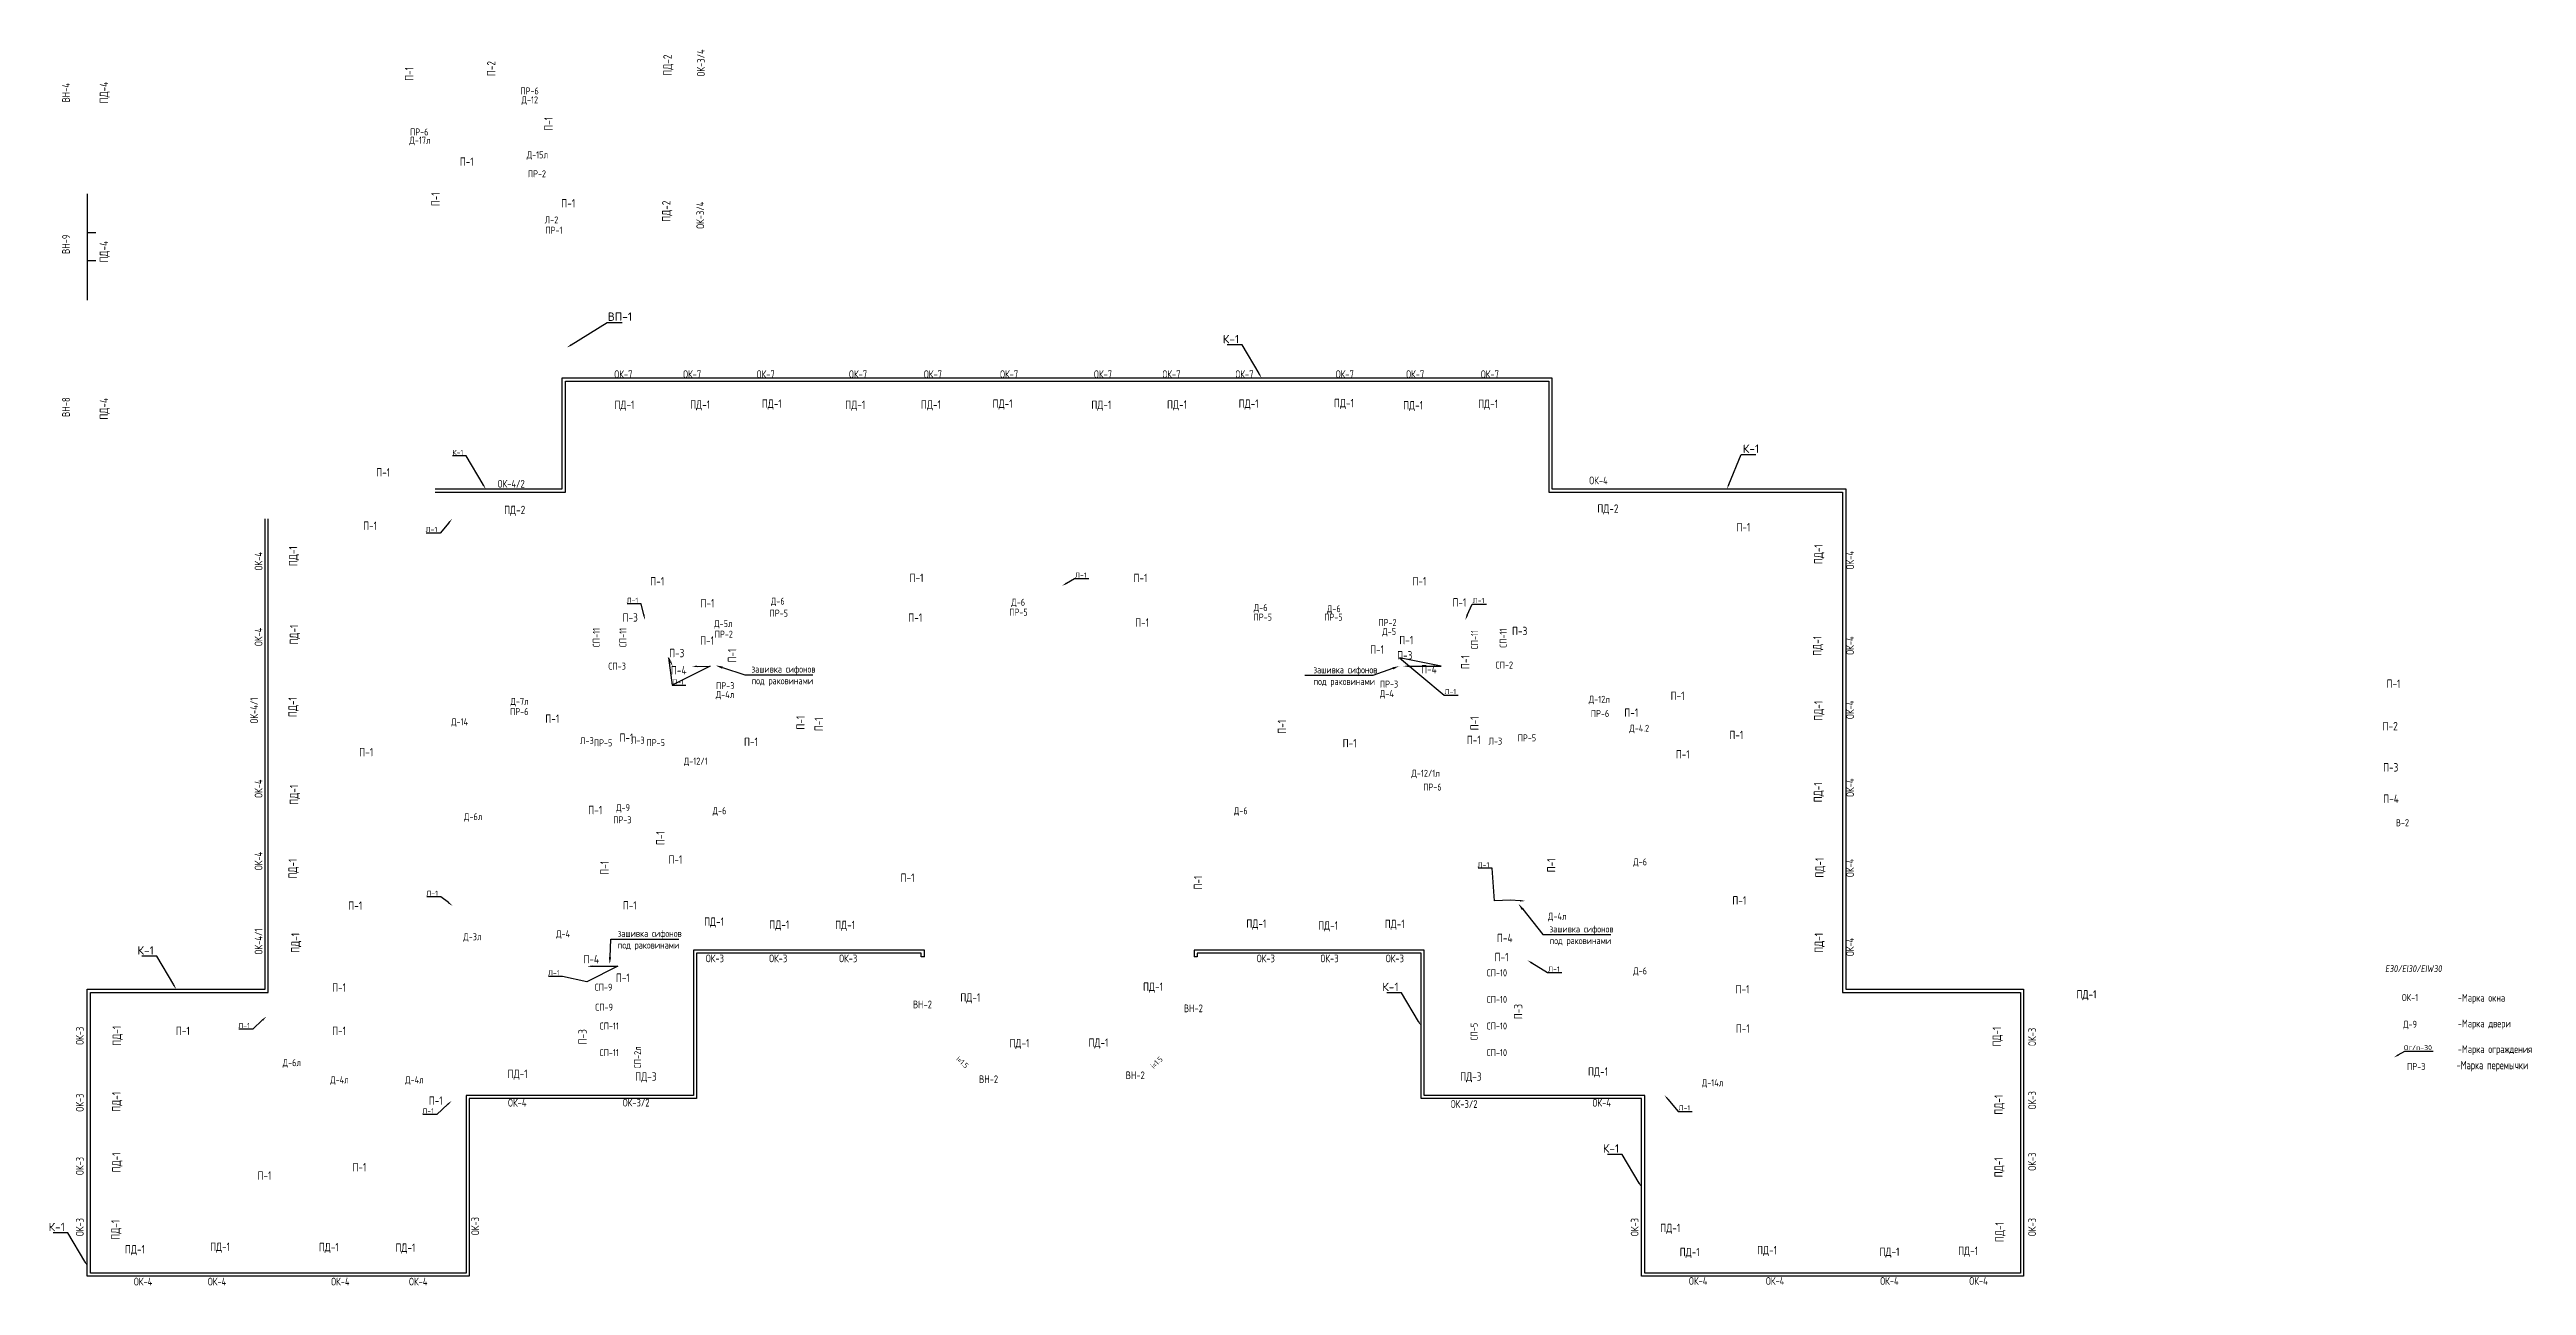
# Model space of a CAD drawing. Header units: millimetres. Extents: x -715022 to 546831, y -666141 to 947387.
# Drawn here: x -78585 to 9883, y 54507 to 98653 of the extents above; entities that cross this region are included whole.
import ezdxf
from ezdxf import colors
from ezdxf.entities.mleader import LeaderData, LeaderLine
from ezdxf.enums import TextEntityAlignment as Align
from ezdxf.math import Vec2, Vec3

# ---------------------------------------------------------------- set-up
doc = ezdxf.new("R2010")
doc.units = ezdxf.units.MM
doc.layers.add('PDF _0', color=7, linetype='Continuous')
doc.layers.add('АР_Таблицы', color=250, linetype='Continuous')
for name, color, linetype, lineweight in [('АР-Выноски', 5, 'Continuous', 5), ('АР.РД_маркер перемычки', 1, 'Continuous', 15), ('АР.РД_Маркер_Двери', 76, 'Continuous', 15), ('АР_Выноски АПР', 5, 'Continuous', 5), ('АР_межэтажный карниз', 121, 'Continuous', 30), ('АР_Подоконники', 163, 'Continuous', 9), ('Маркировка ОКОН на маркир. плане', 7, 'Continuous', 18)]:
    doc.layers.add(name, color=color, linetype=linetype, lineweight=lineweight)
doc.layers.add('АР_ПБ_Двери', color=7, linetype='Continuous', lineweight=15, true_color=0xdb0000)
doc.styles.add('ICOCPEUR', font='isocpeur.ttf')
doc.styles.add('ISOCPEUR', font='isocpeur.ttf', dxfattribs={"width": 0.7})
doc.styles.add('PDF ISOCPEUR', font='isocpeur.ttf')
doc.styles.add('Архитект', font='isocpeur.ttf', dxfattribs={"width": 0.8, "oblique": 8})

msp = doc.modelspace()

# ---------------------------------------------------------------- texts
at = {"insert": (7432.531, 65379.396), "char_height": 275, "width": 10706.56824, "attachment_point": 1, "style": 'ISOCPEUR'}
msp.add_mtext('{\\C256;\\c0;\\P\\pxql;-Марка окна\\P\\P-Марка двери\\P\\P\\pq*;-Марка ограждения}', dxfattribs=at)
at = {"layer": 'АР.РД_маркер перемычки', "color": 190, "char_height": 250, "width": 547.84545, "attachment_point": 5, "style": 'Архитект'}
for insert in [(-61440.741, 97172.33), (-65379.841, 95707.706), (-61807.183, 75005.414), (-23206.939, 74937.389), (-29194.21, 72308.188)]:
    msp.add_mtext('\\A1;{\\Q0;\\W0.7;ПР-6}', dxfattribs=dict(at, insert=insert))
at = {"layer": 'АР.РД_маркер перемычки', "color": 5, "char_height": 250, "width": 547.84545, "attachment_point": 5, "style": 'Архитект'}
for insert in [(-61177.036, 94214.176), (-54503.244, 77769.603), (-30797.776, 78186.001)]:
    msp.add_mtext('\\A1;{\\Q0;\\W0.7;ПР-2}', dxfattribs=dict(at, insert=insert))
at = {"layer": 'АР.РД_маркер перемычки', "char_height": 250, "width": 547.84545, "attachment_point": 5, "style": 'Архитект'}
for s, insert in [('\\A1;{\\Q0;\\W0.7;ПР-1}', (-60567.803, 92197.655)), ('\\A1;{\\Q0;\\W0.7;ПР-3}', (-54453.779, 75930.536)), ('\\A1;{\\Q0;\\W0.7;ПР-3}', (-58125.832, 71138.5))]:
    msp.add_mtext(s, dxfattribs=dict(at, insert=insert))
at = {"layer": 'АР.РД_маркер перемычки', "color": 7, "char_height": 250, "width": 547.84545, "attachment_point": 5, "style": 'Архитект'}
for insert in [(-52538.796, 78520.548), (-43977.825, 78556.335), (-35253.665, 78379.179), (-32729.965, 78379.179), (-58814.642, 73888.066), (-56934.342, 73896.101), (-25818.322, 74064.835)]:
    msp.add_mtext('\\A1;{\\Q0;\\W0.7;ПР-5}', dxfattribs=dict(at, insert=insert))
at = {"layer": 'АР.РД_маркер перемычки', "color": 1, "insert": (-30743.719, 75988.177), "char_height": 250, "width": 547.84545, "attachment_point": 5, "style": 'Архитект'}
msp.add_mtext('\\A1;{\\Q0;\\W0.7;ПР-3}', dxfattribs=at)
at = {"layer": 'АР.РД_Маркер_Двери', "color": 5, "style": 'Архитект', "width": 0.8}
for s, p in [('Д-12', (-61431.133, 96853.344)), ('Д-17л', (-65353.55, 95411.859)), ('Д-15л', (-61159.884, 94892.341)), ('Л-2', (-60657.497, 92564.995)), ('Д-6', (-52573.56, 78950.188)), ('Д-6', (-43987.079, 78910.989)), ('Д-6', (-35326.711, 78719.915)), ('Д-6', (-32715.135, 78679.89)), ('Д-5л', (-54519.298, 78148.726)), ('Д-5', (-30737.85, 77866.465)), ('СП-3', (-58312.33, 76629.329)), ('СП-2', (-26624.308, 76667.09)), ('Д-7л', (-61796.392, 75371.244)), ('Д-4л', (-54457.854, 75613.271)), ('Д-4', (-30820.769, 75646.651)), ('Д-12л', (-23232.083, 75444.288)), ('Д-14', (-63938.199, 74638.388)), ('Д-4.2', (-21805.159, 74408.642)), ('Л-3', (-59392.558, 73966.701, -3.924)), ('Л-3', (-57576.545, 73982.464, -3.924)), ('Л-3', (-26946.08, 73949.628, -3.924)), ('Д-12/1', (-55504.613, 73234.131)), ('Д-12/1л', (-29436.244, 72801.777)), ('Д-9', (-58099.973, 71575.92)), ('Д-6л', (-63454.857, 71253.404)), ('Д-6', (-54656.043, 71463.725)), ('Д-6', (-36037.647, 71463.725)), ('В-2', (5453.898, 71036.091)), ('Д-6', (-21773.85, 69635.813)), ('Д-4л', (-24735.2, 67692.5)), ('Д-3л', (-63480.697, 66962.714)), ('Д-4', (-60242.312, 67066.369)), ('СП-10', (-26891.647, 65674.249)), ('Д-6', (-21773.85, 65742.155)), ('СП-9', (-58798.952, 65160.368)), ('СП-10', (-26891.647, 64724.249)), ('ОК-1', (5726.295, 64791.176)), ('СП-9', (-58777.418, 64445.73)), ('СП-11', (-58593.414, 63774.223)), ('СП-10', (-26891.647, 63774.249)), ('Д-9', (5726.295, 63836.34)), ('СП-11', (-58593.414, 62824.223)), ('СП-10', (-26891.647, 62824.249)), ('Д-6л', (-69931.713, 62464.2)), ('Д-4л', (-68228.537, 61853.103)), ('Д-4л', (-65553.848, 61853.103)), ('ПР-3 ', (6013.026, 62329.829)), ('Д-14л', (-19187.274, 61746.861))]:
    msp.add_text(s, height=250, dxfattribs=at).set_placement(p, align=Align.MIDDLE_CENTER)
for s, p in [('СП-11', (-59055.182, 77648.968)), ('СП-11', (-58104.432, 77648.968)), ('СП-11', (-27690.192, 77573.748)), ('СП-11', (-26666.51, 77628.453)), ('СП-5', (-27704.885, 63574.173, 3.924)), ('СП-2л', (-57583.355, 62658.033))]:
    msp.add_text(s, height=250, rotation=90, dxfattribs=at).set_placement(p, align=Align.MIDDLE_CENTER)
at = {"layer": 'АР_ПБ_Двери', "linetype": 'Continuous', "insert": (5846.802, 65822.895, 0), "char_height": 250, "width": 1520.10943, "attachment_point": 5, "style": 'Архитект'}
msp.add_mtext('E30/EI30/EIW30', dxfattribs=at)
at = {"layer": 'АР_Подоконники', "color": 3, "style": 'Архитект', "width": 0.8}
for s, p in [('П-2', (-62808.812, 97971.116)), ('ПД-2', (-56513.027, 98094.704)), ('П-1', (-65739.478, 97781.157)), ('П-1', (-60766.075, 95999.404)), ('П-1', (-64797.514, 93304.813)), ('ПД-2', (-56556.636, 92879.029)), ('П-1', (-54207.539, 77004.551)), ('П-1', (-28018.07, 76773.564)), ('П-1', (-51765.324, 74608.68)), ('П-1', (-51111.541, 74550.921)), ('П-1', (-34567.836, 74464.266)), ('П-1', (-27690.035, 74584.375)), ('П-1', (-56767.577, 70486.68)), ('П-1', (-58763.636, 69423.159)), ('П-1', (-37565.786, 68896.882)), ('П-1', (-24947.199, 69512.176)), ('П-3', (-26130.127, 64287.408)), ('П-3', (-59550.016, 63389.677))]:
    msp.add_text(s, height=300, rotation=90, dxfattribs=at).set_placement(p, align=Align.MIDDLE_CENTER)
at = {"layer": 'АР_Подоконники', "color": 4, "style": 'Архитект', "width": 0.8}
for s, p in [('ПД-4', (-76643.379, 97114.611)), ('ПД-4', (-76643.379, 91429.611)), ('ПД-4', (-76643.379, 85819.611)), ('ПД-1', (-69885.665, 80556.205)), ('ПД-1', (-15408.597, 80627.483)), ('ПД-1', (-69853.453, 77755.898)), ('ПД-1', (-15447.756, 77352.623)), ('ПД-1', (-69901.769, 75165.682)), ('ПД-1', (-15408.382, 75034.428)), ('ПД-1', (-69852.805, 72035.439)), ('ПД-1', (-15421.44, 72121.143)), ('ПД-1', (-69901.121, 69396.071)), ('ПД-1', (-15364.772, 69430.625)), ('ПД-1', (-69804.488, 66745.682)), ('ПД-1', (-15393.477, 66745.682)), ('ПД-1', (-76182.62, 63425.532)), ('ПД-1', (-9035.995, 63395.159)), ('ПД-1', (-76198.782, 61067.418)), ('ПД-1', (-8969.942, 60963.817)), ('ПД-1', (-76198.782, 58903.124)), ('ПД-1', (-8970.344, 58726.968)), ('ПД-1', (-76231.11, 56496.556)), ('ПД-1', (-8937.703, 56414.367))]:
    msp.add_text(s, height=300, rotation=90, dxfattribs=at).set_placement(p, align=Align.MIDDLE_CENTER)
at = {"layer": 'АР_Подоконники', "color": 3, "style": 'Архитект', "width": 0.8}
for s, p in [('П-1', (-63684.202, 94647.775)), ('П-1', (-60058.363, 93160.96)), ('П-1', (-66668.897, 83550.745)), ('ПД-2', (-61972.424, 82206.966)), ('ПД-2', (-22923.759, 82256.443)), ('П-1', (-67137.08, 81643.134)), ('П-1', (-18086.828, 81593.141)), ('П-1', (-56880.476, 79658.832)), ('П-1', (-47619.358, 79782.726)), ('П-1', (-39620.66, 79778.832)), ('П-1', (-29656.875, 79664.246)), ('П-1', (-55087.169, 78877.791)), ('П-1', (-28228.534, 78905.966)), ('П-3', (-57845.841, 78367.815)), ('П-1', (-47665.395, 78361.612)), ('П-1', (-39562.508, 78187.576)), ('П-3', (-26076.84, 77885.059)), ('П-3', (-56185.419, 77094.711)), ('П-1', (-55099.416, 77544.516)), ('П-1', (-31170.973, 77223.691)), ('П-3', (-30182.327, 77014.428)), ('П-1', (-30126.911, 77558.594)), ('П-4', (-56113.572, 76479.443)), ('П-4', (-29317.68, 76521.735)), ('П-1', (5132.923, 76000.855)), ('П-1', (-20435.773, 75569.406)), ('П-1', (-60629.27, 74751.409)), ('П-1', (-22090.536, 74966.75)), ('П-1', (-18338.238, 74169.304)), ('П-2', (5015.274, 74484.419)), ('П-1', (-67273.936, 73555.222)), ('П-1', (-57982.621, 74073.718)), ('П-1', (-53532.461, 73924.841)), ('П-1', (-32150.208, 73875.005)), ('П-1', (-27718.545, 73992.193)), ('П-1', (-20252.179, 73478.868)), ('П-3', (5033.396, 73013.42)), ('П-4', (5045.396, 71892.444)), ('П-1', (-59094.577, 71488.236)), ('П-1', (-56232.809, 69723.872)), ('П-1', (-47938.969, 69070.574)), ('П-1', (-67666.131, 68072.585)), ('П-1', (-57861.516, 68083.63)), ('П-1', (-18232.668, 68260.805)), ('П-1', (-26722.178, 66236.973)), ('П-4', (-26608.993, 66917.583)), ('П-4', (-59239.475, 66164.468)), ('П-1', (-58109.434, 65498.184)), ('П-1', (-68245.655, 65151.143)), ('П-1', (-18118.26, 65089.175)), ('П-1', (-73823.067, 63600.99)), ('П-1', (-68245.655, 63600.99)), ('П-1', (-18110.189, 63685.507)), ('П-1', (-64793.383, 61108.038)), ('П-1', (-70909.53, 58433.334)), ('П-1', (-67517.852, 58733.118))]:
    msp.add_text(s, height=300, dxfattribs=at).set_placement(p, align=Align.MIDDLE_CENTER)
at = {"layer": 'АР_Подоконники', "color": 4, "style": 'Архитект', "width": 0.8}
for s, p in [('ПД-1', (-58050.751, 85959.834)), ('ПД-1', (-55347.967, 85971.526)), ('ПД-1', (-52788.781, 86004.15)), ('ПД-1', (-49807.641, 85959.834)), ('ПД-1', (-47104.857, 85971.526)), ('ПД-1', (-44545.671, 86004.15)), ('ПД-1', (-41019.186, 85959.834)), ('ПД-1', (-38316.402, 85971.526)), ('ПД-1', (-35757.216, 86004.15)), ('ПД-1', (-32353.774, 86025.585)), ('ПД-1', (-29885.033, 85945.768)), ('ПД-1', (-27205.721, 85996.56)), ('ПД-1', (-54851.202, 67502.438)), ('ПД-1', (-52521.367, 67395.145)), ('ПД-1', (-50170.055, 67384.416)), ('ПД-1', (-35482.219, 67430.192)), ('ПД-1', (-32919.36, 67365.354)), ('ПД-1', (-30540.332, 67419.386)), ('ПД-1', (-45697.398, 64795.104)), ('ПД-1', (-39172.481, 65178.314)), ('ПД-1', (-5831.279, 64906.343)), ('ПД-1', (-43942.381, 63162.742)), ('ПД-1', (-41120.253, 63180.954)), ('ПД-1', (-61867.267, 62064.956)), ('ПД-3', (-57284.765, 61970.321)), ('ПД-3', (-27819.765, 61970.321)), ('ПД-1', (-23278.902, 62146.92)), ('ПД-1', (-20698.61, 56559.502)), ('ПД-1', (-75536.675, 55798.109)), ('ПД-1', (-72494.362, 55889.619)), ('ПД-1', (-68611.668, 55877.962)), ('ПД-1', (-65875.424, 55857.48)), ('ПД-1', (-20005.033, 55701.383)), ('ПД-1', (-17241.73, 55767.391)), ('ПД-1', (-12867.979, 55710.267)), ('ПД-1', (-10060.636, 55743.272))]:
    msp.add_text(s, height=300, dxfattribs=at).set_placement(p, align=Align.MIDDLE_CENTER)
at = {"layer": 'АР_Таблицы', "ltscale": 100, "insert": (7386.023, 62337.597), "char_height": 300, "width": 7500, "attachment_point": 4, "style": 'ISOCPEUR'}
msp.add_mtext('-Марка перемычки', dxfattribs=at)
at = {"layer": 'Маркировка ОКОН на маркир. плане', "lineweight": 0, "char_height": 275.42308, "style": 'PDF ISOCPEUR'}
for s, insert, width, attachment_point, rotation in [('{\\W0.8;ОК-3/4}', (-55183.142, 98660.5), 961.60027, 9, 89.99778736), ('{\\W0.8;ОК-3/4}', (-55205.134, 93220.5), 953.0078, 9, 89.99778736), ('{\\W0.8;ОК-4/1}', (-71141.854, 74579.19), 798.72692, 7, 90), ('{\\W0.8;ОК-3/2}', (-58111.5, 60898.523), 771.18462, 7, 0.00221264), ('{\\W0.8;ОК-3/2}', (-28538, 60849.508), 771.18462, 7, 0.00221264)]:
    msp.add_mtext(s, dxfattribs=dict(at, insert=insert, width=width, attachment_point=attachment_point, rotation=rotation))
at = {"layer": 'Маркировка ОКОН на маркир. плане', "lineweight": 0, "style": 'PDF ISOCPEUR'}
for s, insert, char_height, attachment_point, rotation in [('{\\W0.8;ВН-4}', (-77860.51, 96761.335), 275.42308, 7, 90), ('{\\W0.8;ВН-9}', (-77860.51, 91351.292), 275.42308, 7, 90), ('{\\W0.8;ОК-7}', (-57766.344, 86917.487), 275.42308, 9, 359.99778736), ('{\\W0.8;ОК-7}', (-55310.55, 86917.487), 275.42308, 9, 359.99778736), ('{\\W0.8;ОК-7}', (-52683.211, 86917.487), 275.42308, 9, 359.99778736), ('{\\W0.8;ОК-7}', (-49383.698, 86917.487), 275.42308, 9, 359.99778736), ('{\\W0.8;ОК-7}', (-46709.611, 86917.487), 275.42308, 9, 359.99778736), ('{\\W0.8;ОК-7}', (-43988.972, 86917.487), 275.42308, 9, 359.99778736), ('{\\W0.8;ОК-7}', (-40635.359, 86917.487), 275.42308, 9, 359.99778736), ('{\\W0.8;ОК-7}', (-38191.267, 86917.487), 275.42308, 9, 359.99778736), ('{\\W0.8;ОК-7}', (-35584.151, 86917.487), 275.42308, 9, 359.99778736), ('{\\W0.8;ОК-7}', (-31999.333, 86917.487), 275.42308, 9, 359.99778736), ('{\\W0.8;ОК-7}', (-29484.386, 86917.487), 275.42308, 9, 359.99778736), ('{\\W0.8;ОК-7}', (-26816.396, 86917.487), 275.42308, 9, 359.99778736), ('{\\W0.8;ВН-8}', (-77860.51, 85532.206), 275.42308, 7, 90), ('{\\W0.8;ОК-4/2}', (-61612.805, 83004.22), 275.42308, 9, 359.99778736), ('{\\W0.8;ОК-4}', (-22932.996, 83122.347), 275.42308, 9, 359.99778736), ('{\\W0.8;ОК-4}', (-70981.095, 80048.334), 275.42308, 7, 90), ('{\\W0.8;ОК-4}', (-14411.556, 80084.979), 275.42308, 1, 90), ('{\\W0.8;ОК-4}', (-70981.095, 77347.031), 275.42308, 7, 90), ('{\\W0.8;ОК-4}', (-14411.556, 77035.546), 275.42308, 1, 90), ('{\\W0.8;ОК-4}', (-14411.556, 74741.456), 275.42308, 1, 90), ('{\\W0.8;ОК-4}', (-70981.095, 71923.486), 275.42308, 7, 90), ('{\\W0.8;ОК-4}', (-14411.556, 71958.47), 275.42308, 1, 90), ('{\\W0.8;ОК-4}', (-70981.095, 69340.972), 275.42308, 7, 90), ('{\\W0.8;ОК-4}', (-14411.556, 69096.489), 275.42308, 1, 90), ('{\\W0.8;ОК-4/1}', (-70981.095, 66331.393), 275.42308, 7, 90), ('{\\W0.8;ОК-4}', (-14411.556, 66272.798), 275.42308, 1, 90), ('{\\W0.8;ОК-3}', (-54498.05, 66050.986, -0.16), 275.42308, 9, 359.99778736), ('{\\W0.8;ОК-3}', (-52236.641, 66050.986, -0.16), 275.42308, 9, 359.99778736), ('{\\W0.8;ОК-3}', (-49735.966, 66050.986, -0.16), 275.42308, 9, 359.99778736), ('{\\W0.8;ОК-3}', (-34819.971, 66050.986, -0.16), 275.42308, 9, 359.99778736), ('{\\W0.8;ОК-3}', (-32545.205, 66050.986, -0.16), 275.42308, 9, 359.99778736), ('{\\W0.8;ОК-3}', (-30211.812, 66050.986, -0.16), 275.42308, 9, 359.99778736), ('{\\W0.8;ВН-2}', (-47748.58, 64405.267), 275.42308, 7, 0.00221264), ('{\\W0.8;ОК-3}', (-77641.902, 63103.574), 275.42308, 1, 90), ('{\\W0.8;ВН-2}', (-38071.158, 64268.117), 275.42308, 7, 0.00221264), ('{\\W0.8;ОК-3}', (-7912.073, 63063.508), 275.42308, 1, 90), ('{\\W0.8;i=1.5}', (-46222.154, 62572.548), 196.33988, 7, 316.73069513), ('{\\W0.8;ВН-2}', (-45385.697, 61735.411), 275.42308, 7, 0.00221264), ('{\\W0.8;ВН-2}', (-40146.865, 61877.513), 275.42308, 7, 0.00221264), ('{\\W0.8;i=1.5}', (-38804.57, 62562.515), 196.33988, 9, 43.26930487), ('{\\W0.8;ОК-3}', (-77641.902, 60716.284), 275.42308, 1, 90), ('{\\W0.8;ОК-4}', (-61551.11, 60894.023, -0.16), 275.42308, 9, 359.99778736), ('{\\W0.8;ОК-4}', (-22816.344, 60894.023, -0.16), 275.42308, 9, 359.99778736), ('{\\W0.8;ОК-3}', (-7912.073, 60801.004), 275.42308, 1, 90), ('{\\W0.8;ОК-3}', (-77641.902, 58452.474), 275.42308, 1, 90), ('{\\W0.8;ОК-3}', (-7912.073, 58608.463), 275.42308, 1, 90), ('{\\W0.8;ОК-3}', (-77641.902, 56270.984), 275.42308, 1, 90), ('{\\W0.8;ОК-3}', (-63519.819, 56305.976), 275.42308, 1, 90), ('{\\W0.8;ОК-3}', (-22107.504, 56270.984), 275.42308, 1, 90), ('{\\W0.8;ОК-3}', (-7912.073, 56270.984), 275.42308, 1, 90), ('{\\W0.8;ОК-4}', (-74914.536, 54507.21), 275.42308, 9, 359.99778736), ('{\\W0.8;ОК-4}', (-72272.774, 54507.21), 275.42308, 9, 359.99778736), ('{\\W0.8;ОК-4}', (-67868.679, 54507.21), 275.42308, 9, 359.99778736), ('{\\W0.8;ОК-4}', (-65087.145, 54507.21), 275.42308, 9, 359.99778736), ('{\\W0.8;ОК-4}', (-19371.344, 54528.752), 275.42308, 9, 359.99778736), ('{\\W0.8;ОК-4}', (-16622.853, 54528.752), 275.42308, 9, 359.99778736), ('{\\W0.8;ОК-4}', (-12540.035, 54528.752), 275.42308, 9, 359.99778736), ('{\\W0.8;ОК-4}', (-9358.173, 54528.752), 275.42308, 9, 359.99778736)]:
    msp.add_mtext(s, dxfattribs=dict(at, insert=insert, char_height=char_height, attachment_point=attachment_point, rotation=rotation))

# ---------------------------------------------------------------- linework, layer by layer
at = {"layer": 'PDF _0', "color": 6}
for p, q in [((-77226.759, 89700.682), (-77226.759, 93500.682)), ((-76928.399, 92100.682), (-77226.759, 92100.682)), ((-76928.399, 91100.682), (-77226.759, 91100.682))]:
    msp.add_line(p, q, dxfattribs=at)
at = {"layer": 'АР_межэтажный карниз'}
for points in [[(-64815.88, 82955.682), (-60270.697, 82955.682), (-60270.697, 86920.682), (-24930.697, 86920.682), (-24930.697, 82955.682), (-14430.697, 82955.682), (-14430.697, 65085.682), (-8080.323, 65085.682), (-8080.719, 54835.682), (-21720.697, 54835.682), (-21720.697, 61185.682), (-29600.697, 61185.682), (-29600.697, 66375.682), (-37595.981, 66375.682), (-37595.981, 66245.682), (-37706, 66245.682)], [(-64815.875, 82845.686), (-60160.697, 82845.682), (-60160.697, 86810.682), (-25040.697, 86810.682), (-25040.697, 82845.682), (-14540.697, 82845.682), (-14540.697, 64975.682), (-8190.327, 64975.682), (-8190.715, 54945.682), (-21610.697, 54945.682), (-21610.697, 61295.682), (-29490.697, 61295.682), (-29490.697, 66485.682), (-37705.981, 66485.682), (-37705.981, 66245.682)], [(-47338.291, 66245.682), (-47448.3, 66245.682), (-47448.3, 66375.682), (-55475.697, 66375.682), (-55475.697, 61185.682), (-63595.697, 61185.682), (-63595.697, 54835.682), (-77235.691, 54835.682), (-77235.691, 65085.682), (-70885.697, 65085.682), (-70885.697, 81885.682)], [(-47338.31, 66245.682), (-47338.291, 66485.682), (-55585.697, 66485.682), (-55585.697, 61295.682), (-63705.697, 61295.682), (-63705.697, 54945.682), (-77125.691, 54945.682), (-77125.691, 64975.682), (-70775.697, 64975.682), (-70775.697, 81885.682)]]:
    msp.add_lwpolyline(points, dxfattribs=at)

msp.set_redraw_order([(e.dxf.handle, doc.entitydb.next_handle()) for e in msp.query("TEXT MTEXT ATTDEF DIMENSION ARC_DIMENSION")])  # texts and dimensions are drawn at this point

# ---------------------------------------------------------------- leaders
at = {"layer": 'АР-Выноски'}
ml = msp.add_multileader_mtext('Standard', dxfattribs=at)
ml.set_content('ВП-1', color=256, style='ICOCPEUR')
ml.set_leader_properties()
ml.build(insert=Vec2(0, 0))
ml.multileader.update_dxf_attribs({"text_left_attachment_type": 6, "text_right_attachment_type": 6, "dogleg_length": 72, "arrow_head_size": 180})
ctx = ml.context
ctx.base_point, ctx.char_height, ctx.arrow_head_size, ctx.landing_gap_size, ctx.plane_origin = Vec3(-58576.124, 88901.498), 300, 180, 18, Vec3(-70891.519, 90416.741)
ctx.left_attachment, ctx.right_attachment, ctx.text_align_type = 6, 6, 2
notes = []
notes.append((ctx, [(1, (1, 1, 0), (-58665.762, 88901.498), (1, 0), 89.638, [(0, [(-60105.88, 88008.904)], 0, [])])]))
ctx.mtext.insert, ctx.mtext.width, ctx.mtext.defined_height, ctx.mtext.alignment, ctx.mtext.flow_direction = Vec3(-57778.124, 89261.498), 419.73817, 189.316, 3, 5
ml = msp.add_multileader_mtext('Standard', dxfattribs=at)
ml.set_content('К-1', color=256, style='ICOCPEUR')
ml.set_leader_properties()
ml.build(insert=Vec2(0, 0))
ml.multileader.update_dxf_attribs({"text_left_attachment_type": 6, "text_right_attachment_type": 6, "dogleg_length": 72, "arrow_head_size": 180})
ctx = ml.context
ctx.base_point, ctx.char_height, ctx.arrow_head_size, ctx.landing_gap_size, ctx.plane_origin = Vec3(-36654.163, 88100.385), 300, 180, 18, Vec3(-46481.398, 89328.519)
ctx.left_attachment, ctx.right_attachment, ctx.text_align_type = 6, 6, 2
notes.append((ctx, [(0, (1, 1, 0), (-35988.525, 88100.385), (-1, 0), 89.638, [(0, [(-35295.759, 86920.682)], 0, [])])]))
ctx.mtext.insert, ctx.mtext.width, ctx.mtext.defined_height, ctx.mtext.alignment, ctx.mtext.flow_direction = Vec3(-36096.163, 88460.385), 419.73817, 189.316, 3, 5
ml = msp.add_multileader_mtext('Standard', dxfattribs=at)
ml.set_content('К-1', color=256, style='ICOCPEUR')
ml.set_leader_properties()
ml.build(insert=Vec2(0, 0))
ml.multileader.update_dxf_attribs({"text_left_attachment_type": 6, "text_right_attachment_type": 6, "dogleg_length": 72, "arrow_head_size": 180})
ctx = ml.context
ctx.base_point, ctx.char_height, ctx.arrow_head_size, ctx.landing_gap_size, ctx.plane_origin = Vec3(-64151.095, 84135.385), 180, 180, 18, Vec3(-74194.331, 85363.519)
ctx.left_attachment, ctx.right_attachment, ctx.text_align_type = 6, 6, 2
notes.append((ctx, [(0, (1, 1, 0), (-63701.458, 84135.385), (-1, 0), 89.638, [(0, [(-63008.692, 82955.682)], 0, [])])]))
ctx.mtext.insert, ctx.mtext.width, ctx.mtext.defined_height, ctx.mtext.alignment, ctx.mtext.flow_direction = Vec3(-63809.095, 84351.385), 419.73817, 189.316, 3, 5
ml = msp.add_multileader_mtext('Standard', dxfattribs=at)
ml.set_content('К-1', color=256, style='ICOCPEUR')
ml.set_leader_properties()
ml.build(insert=Vec2(0, 0))
ml.multileader.update_dxf_attribs({"text_left_attachment_type": 6, "text_right_attachment_type": 6, "dogleg_length": 72, "arrow_head_size": 180})
ctx = ml.context
ctx.base_point, ctx.char_height, ctx.arrow_head_size, ctx.landing_gap_size, ctx.plane_origin = Vec3(-18080.394, 84185.346), 300, 180, 18, Vec3(-29859.042, 85363.519)
ctx.left_attachment, ctx.right_attachment, ctx.text_align_type = 6, 6, 2
notes.append((ctx, [(1, (1, 1, 0), (-18170.031, 84185.346), (1, 0), 89.638, [(0, [(-18673.403, 82955.682)], 0, [])])]))
ctx.mtext.insert, ctx.mtext.width, ctx.mtext.defined_height, ctx.mtext.alignment, ctx.mtext.flow_direction = Vec3(-17522.394, 84545.346), 419.73817, 189.316, 3, 5
ml = msp.add_multileader_mtext('Standard', dxfattribs=at)
ml.set_content('Л-1', color=256, style='ICOCPEUR')
ml.set_leader_properties()
ml.build(insert=Vec2(0, 0))
ml.multileader.update_dxf_attribs({"text_left_attachment_type": 6, "text_right_attachment_type": 6, "dogleg_length": 72, "arrow_head_size": 180})
ctx = ml.context
ctx.base_point, ctx.char_height, ctx.arrow_head_size, ctx.landing_gap_size, ctx.plane_origin = Vec3(-65077.323, 81383.819), 180, 180, 18, Vec3(-74918.961, 85132.64)
ctx.left_attachment, ctx.right_attachment, ctx.text_align_type = 6, 6, 2
notes.append((ctx, [(0, (1, 1, 0), (-64627.686, 81383.819), (-1, 0), 89.638, [(1, [(-64209.901, 81886.057)], 0, [])])]))
ctx.mtext.insert, ctx.mtext.width, ctx.mtext.alignment, ctx.mtext.flow_direction = Vec3(-64735.323, 81599.819), 1726.91899, 3, 5
ml = msp.add_multileader_mtext('Standard', dxfattribs=at)
ml.set_content('Л-1', color=256, style='ICOCPEUR')
ml.set_leader_properties()
ml.build(insert=Vec2(0, 0))
ml.multileader.update_dxf_attribs({"text_left_attachment_type": 6, "text_right_attachment_type": 6, "dogleg_length": 72, "arrow_head_size": 180})
ctx = ml.context
ctx.base_point, ctx.char_height, ctx.arrow_head_size, ctx.landing_gap_size, ctx.plane_origin = Vec3(-41884.842, 79753.316), 180, 180, 18, Vec3(-53054.934, 81587.579)
ctx.left_attachment, ctx.right_attachment, ctx.text_align_type = 6, 6, 2
notes.append((ctx, [(1, (1, 1, 0), (-41974.479, 79753.316), (1, 0), 89.638, [(0, [(-42419.498, 79498.45)], 0, [])])]))
ctx.mtext.insert, ctx.mtext.width, ctx.mtext.alignment, ctx.mtext.flow_direction = Vec3(-41542.842, 79969.316), 1726.91899, 3, 5
ml = msp.add_multileader_mtext('Standard', dxfattribs=at)
ml.set_content('Л-1', color=256, style='ICOCPEUR')
ml.set_leader_properties()
ml.build(insert=Vec2(0, 0))
ml.multileader.update_dxf_attribs({"text_left_attachment_type": 6, "text_right_attachment_type": 6, "dogleg_length": 72, "arrow_head_size": 180})
ctx = ml.context
ctx.base_point, ctx.char_height, ctx.arrow_head_size, ctx.landing_gap_size, ctx.plane_origin = Vec3(-57899.019, 78853.954), 180, 180, 18, Vec3(-67217.305, 81380.739)
ctx.left_attachment, ctx.right_attachment, ctx.text_align_type = 6, 6, 2
notes.append((ctx, [(0, (1, 1, 0), (-57449.381, 78853.954), (-1, 0), 89.638, [(1, [(-57317.083, 78282.631)], 0, [])])]))
ctx.mtext.insert, ctx.mtext.width, ctx.mtext.alignment, ctx.mtext.flow_direction = Vec3(-57557.019, 79069.954), 1726.91899, 3, 5
ml = msp.add_multileader_mtext('Standard', dxfattribs=at)
ml.set_content('Л-1', color=256, style='ICOCPEUR')
ml.set_leader_properties()
ml.build(insert=Vec2(0, 0))
ml.multileader.update_dxf_attribs({"text_left_attachment_type": 6, "text_right_attachment_type": 6, "dogleg_length": 72, "arrow_head_size": 180})
ctx = ml.context
ctx.base_point, ctx.char_height, ctx.arrow_head_size, ctx.landing_gap_size, ctx.plane_origin = Vec3(-27678.366, 78847.596), 180, 180, 18, Vec3(-38728.295, 81527.703)
ctx.left_attachment, ctx.right_attachment, ctx.text_align_type = 6, 6, 2
notes.append((ctx, [(1, (1, 1, 0), (-27768.003, 78847.596), (1, 0), 89.638, [(1, [(-28019.235, 78281.12)], 0, [])])]))
ctx.mtext.insert, ctx.mtext.width, ctx.mtext.alignment, ctx.mtext.flow_direction = Vec3(-27336.366, 79063.596), 1726.91899, 3, 5
ml = msp.add_multileader_mtext('Standard', dxfattribs=at)
ml.set_content('Л-1', color=256, style='ICOCPEUR')
ml.set_leader_properties()
ml.build(insert=Vec2(0, 0))
ml.multileader.update_dxf_attribs({"text_left_attachment_type": 6, "text_right_attachment_type": 6, "dogleg_length": 72, "arrow_head_size": 180})
ctx = ml.context
ctx.base_point, ctx.char_height, ctx.arrow_head_size, ctx.landing_gap_size, ctx.plane_origin = Vec3(-56273.121, 75944.332), 180, 180, 18, Vec3(-66299.253, 78624.439)
ctx.left_attachment, ctx.right_attachment, ctx.text_align_type = 6, 6, 2
notes.append((ctx, [(1, (1, 1, 0), (-56345.121, 75944.332), (1, 0), 72, [(1, [(-55638.736, 76617.592), (-54989.488, 76629.574)], 0, []), (3, [(-56331.203, 76628.059), (-56475.109, 76929.499)], 0, [])])]))
ctx.mtext.insert, ctx.mtext.width, ctx.mtext.alignment, ctx.mtext.flow_direction = Vec3(-55931.121, 76160.332), 1726.91899, 3, 5
ml = msp.add_multileader_mtext('Standard', dxfattribs=at)
ml.set_content('Л-1', color=256, style='ICOCPEUR')
ml.set_leader_properties()
ml.build(insert=Vec2(0, 0))
ml.multileader.update_dxf_attribs({"text_left_attachment_type": 6, "text_right_attachment_type": 6, "dogleg_length": 72, "arrow_head_size": 180})
ctx = ml.context
ctx.base_point, ctx.char_height, ctx.arrow_head_size, ctx.landing_gap_size, ctx.plane_origin = Vec3(-28687.144, 75591.522), 180, 180, 18, Vec3(-41008.732, 78569.14)
ctx.left_attachment, ctx.right_attachment, ctx.text_align_type = 6, 6, 2
notes.append((ctx, [(1, (1, 1, 0), (-28776.782, 75591.522), (1, 0), 89.638, [(3, [(-30233.654, 76628.06), (-29551.287, 76628.041), (-28884.597, 76628.057), (-30370.216, 76928.358)], 0, [])])]))
ctx.mtext.insert, ctx.mtext.width, ctx.mtext.alignment, ctx.mtext.flow_direction = Vec3(-28345.144, 75807.522), 1726.91899, 3, 5
ml = msp.add_multileader_mtext('Standard', dxfattribs=at)
ml.set_content('Л-1', color=256, style='ICOCPEUR')
ml.set_leader_properties()
ml.build(insert=Vec2(0, 0))
ml.multileader.update_dxf_attribs({"text_left_attachment_type": 6, "text_right_attachment_type": 6, "dogleg_length": 72, "arrow_head_size": 180})
ctx = ml.context
ctx.base_point, ctx.char_height, ctx.arrow_head_size, ctx.landing_gap_size, ctx.plane_origin = Vec3(-27503.348, 69408.553), 180, 180, 18, Vec3(-37664.345, 68790.312)
ctx.left_attachment, ctx.right_attachment, ctx.text_align_type = 6, 6, 2
notes.append((ctx, [(0, (1, 1, 0), (-27053.711, 69408.553), (-1, 0), 89.638, [(3, [(-25877.229, 68239.864), (-26405.003, 68264.818), (-26976.835, 68239.834)], 0, [])])]))
ctx.mtext.insert, ctx.mtext.width, ctx.mtext.alignment, ctx.mtext.flow_direction = Vec3(-27161.348, 69624.553), 1726.91899, 3, 5
ml = msp.add_multileader_mtext('Standard', dxfattribs=at)
ml.set_content('Л-1', color=256, style='ICOCPEUR')
ml.set_leader_properties()
ml.build(insert=Vec2(0, 0))
ml.multileader.update_dxf_attribs({"text_left_attachment_type": 6, "text_right_attachment_type": 6, "dogleg_length": 72, "arrow_head_size": 180})
ctx = ml.context
ctx.base_point, ctx.char_height, ctx.arrow_head_size, ctx.landing_gap_size, ctx.plane_origin = Vec3(-65053.846, 68388.239), 180, 180, 18, Vec3(-74831.954, 70159.799)
ctx.left_attachment, ctx.right_attachment, ctx.text_align_type = 6, 6, 2
notes.append((ctx, [(0, (1, 1, 0), (-64604.208, 68388.239), (-1, 0), 89.638, [(0, [(-64196.518, 68070.669)], 0, [])])]))
ctx.mtext.insert, ctx.mtext.width, ctx.mtext.alignment, ctx.mtext.flow_direction = Vec3(-64711.846, 68604.239), 1726.91899, 3, 5
ml = msp.add_multileader_mtext('Standard', dxfattribs=at)
ml.set_content('К-1', color=256, style='ICOCPEUR')
ml.set_leader_properties()
ml.build(insert=Vec2(0, 0))
ml.multileader.update_dxf_attribs({"text_left_attachment_type": 6, "text_right_attachment_type": 6, "dogleg_length": 72, "arrow_head_size": 180})
ctx = ml.context
ctx.base_point, ctx.char_height, ctx.arrow_head_size, ctx.landing_gap_size, ctx.plane_origin = Vec3(-75419.098, 66265.385), 300, 180, 18, Vec3(-85246.333, 67493.519)
ctx.left_attachment, ctx.right_attachment, ctx.text_align_type = 6, 6, 2
notes.append((ctx, [(0, (1, 1, 0), (-74753.46, 66265.385), (-1, 0), 89.638, [(0, [(-74060.694, 65085.682)], 0, [])])]))
ctx.mtext.insert, ctx.mtext.width, ctx.mtext.defined_height, ctx.mtext.alignment, ctx.mtext.flow_direction = Vec3(-74861.098, 66625.385), 419.73817, 189.316, 3, 5
ml = msp.add_multileader_mtext('Standard', dxfattribs=at)
ml.set_content('Л-1', color=256, style='ICOCPEUR')
ml.set_leader_properties()
ml.build(insert=Vec2(0, 0))
ml.multileader.update_dxf_attribs({"text_left_attachment_type": 6, "text_right_attachment_type": 6, "dogleg_length": 72, "arrow_head_size": 180})
ctx = ml.context
ctx.base_point, ctx.char_height, ctx.arrow_head_size, ctx.landing_gap_size, ctx.plane_origin = Vec3(-60710.626, 65548.385), 180, 180, 18, Vec3(-70118.55, 67895.17)
ctx.left_attachment, ctx.right_attachment, ctx.text_align_type = 6, 6, 2
notes.append((ctx, [(0, (1, 1, 0), (-60260.989, 65548.385), (-1, 0), 89.638, [(3, [(-59384.031, 65907.818), (-58823.727, 65907.803), (-58284.425, 65907.788), (-59399.995, 65354.003)], 0, [])])]))
ctx.mtext.insert, ctx.mtext.width, ctx.mtext.alignment, ctx.mtext.flow_direction = Vec3(-60368.626, 65764.385), 1726.91899, 3, 5
ml = msp.add_multileader_mtext('Standard', dxfattribs=at)
ml.set_content('Л-1', color=256, style='ICOCPEUR')
ml.set_leader_properties()
ml.build(insert=Vec2(0, 0))
ml.multileader.update_dxf_attribs({"text_left_attachment_type": 6, "text_right_attachment_type": 6, "dogleg_length": 72, "arrow_head_size": 180})
ctx = ml.context
ctx.base_point, ctx.char_height, ctx.arrow_head_size, ctx.landing_gap_size, ctx.plane_origin = Vec3(-24988.278, 65681.406), 180, 180, 18, Vec3(-37587.535, 66673.461)
ctx.left_attachment, ctx.right_attachment, ctx.text_align_type = 6, 6, 2
notes.append((ctx, [(1, (1, 1, 0), (-25077.916, 65681.406), (1, 0), 89.638, [(0, [(-25800.419, 66123.013)], 0, [])])]))
ctx.mtext.insert, ctx.mtext.width, ctx.mtext.alignment, ctx.mtext.flow_direction = Vec3(-24646.278, 65897.406), 1726.91899, 3, 5
ml = msp.add_multileader_mtext('Standard', dxfattribs=at)
ml.set_content('К-1', color=256, style='ICOCPEUR')
ml.set_leader_properties()
ml.build(insert=Vec2(0, 0))
ml.multileader.update_dxf_attribs({"text_left_attachment_type": 6, "text_right_attachment_type": 6, "dogleg_length": 72, "arrow_head_size": 180})
ctx = ml.context
ctx.base_point, ctx.char_height, ctx.arrow_head_size, ctx.landing_gap_size, ctx.plane_origin = Vec3(-30959.101, 64960.385), 300, 180, 18, Vec3(-40786.336, 66188.519)
ctx.left_attachment, ctx.right_attachment, ctx.text_align_type = 6, 6, 2
notes.append((ctx, [(0, (1, 1, 0), (-30293.463, 64960.385), (-1, 0), 89.638, [(0, [(-29600.697, 63780.682)], 0, [])])]))
ctx.mtext.insert, ctx.mtext.width, ctx.mtext.defined_height, ctx.mtext.alignment, ctx.mtext.flow_direction = Vec3(-30401.101, 65320.385), 419.73817, 189.316, 3, 5
ml = msp.add_multileader_mtext('Standard', dxfattribs=at)
ml.set_content('Л-1', color=256, style='ICOCPEUR')
ml.set_leader_properties()
ml.build(insert=Vec2(0, 0))
ml.multileader.update_dxf_attribs({"text_left_attachment_type": 6, "text_right_attachment_type": 6, "dogleg_length": 72, "arrow_head_size": 180})
ctx = ml.context
ctx.base_point, ctx.char_height, ctx.arrow_head_size, ctx.landing_gap_size, ctx.plane_origin = Vec3(-71770.604, 63663.56), 180, 180, 18, Vec3(-81407.237, 66354.826)
ctx.left_attachment, ctx.right_attachment, ctx.text_align_type = 6, 6, 2
notes.append((ctx, [(0, (1, 1, 0), (-71320.966, 63663.56), (-1, 0), 89.638, [(0, [(-70842.405, 64113.3)], 0, [])])]))
ctx.mtext.insert, ctx.mtext.width, ctx.mtext.alignment, ctx.mtext.flow_direction = Vec3(-71428.604, 63879.56), 1726.91899, 3, 5
ml = msp.add_multileader_mtext('Standard', dxfattribs=at)
ml.set_content('Ог/п-30', color=256, style='ICOCPEUR')
ml.set_leader_properties()
ml.build(insert=Vec2(0, 0))
ml.multileader.update_dxf_attribs({"text_left_attachment_type": 6, "text_right_attachment_type": 6, "dogleg_length": 72, "arrow_head_size": 180})
ctx = ml.context
ctx.base_point, ctx.char_height, ctx.arrow_head_size, ctx.landing_gap_size, ctx.plane_origin = Vec3(5625.897, 62876.551), 180, 180, 18, Vec3(-6581.277, 63807.35)
ctx.left_attachment, ctx.right_attachment, ctx.text_align_type = 6, 6, 2
notes.append((ctx, [(1, (1, 1, 0), (5536.259, 62876.551), (1, 0), 89.638, [(0, [(5150.386, 62652.063)], 0, [])])]))
ctx.mtext.insert, ctx.mtext.width, ctx.mtext.alignment, ctx.mtext.flow_direction = Vec3(6507.897, 63092.551), 1726.91899, 3, 5
ml = msp.add_multileader_mtext('Standard', dxfattribs=at)
ml.set_content('Л-1', color=256, style='ICOCPEUR')
ml.set_leader_properties()
ml.build(insert=Vec2(0, 0))
ml.multileader.update_dxf_attribs({"text_left_attachment_type": 6, "text_right_attachment_type": 6, "dogleg_length": 72, "arrow_head_size": 180})
ctx = ml.context
ctx.base_point, ctx.char_height, ctx.arrow_head_size, ctx.landing_gap_size, ctx.plane_origin = Vec3(-65198.249, 60616.859), 180, 180, 18, Vec3(-74857.229, 63194.791)
ctx.left_attachment, ctx.right_attachment, ctx.text_align_type = 6, 6, 2
notes.append((ctx, [(0, (1, 1, 0), (-64748.611, 60616.859), (-1, 0), 89.638, [(0, [(-64221.794, 61105.661)], 0, [])])]))
ctx.mtext.insert, ctx.mtext.width, ctx.mtext.alignment, ctx.mtext.flow_direction = Vec3(-64856.249, 60832.859), 1726.91899, 3, 5
ml = msp.add_multileader_mtext('Standard', dxfattribs=at)
ml.set_content('Л-1', color=256, style='ICOCPEUR')
ml.set_leader_properties()
ml.build(insert=Vec2(0, 0))
ml.multileader.update_dxf_attribs({"text_left_attachment_type": 6, "text_right_attachment_type": 6, "dogleg_length": 72, "arrow_head_size": 180})
ctx = ml.context
ctx.base_point, ctx.char_height, ctx.arrow_head_size, ctx.landing_gap_size, ctx.plane_origin = Vec3(-20329.423, 60724.424), 180, 180, 18, Vec3(-32687.814, 61853.684)
ctx.left_attachment, ctx.right_attachment, ctx.text_align_type = 6, 6, 2
notes.append((ctx, [(1, (1, 1, 0), (-20419.06, 60724.424), (1, 0), 89.638, [(0, [(-20900.698, 61303.236)], 0, [])])]))
ctx.mtext.insert, ctx.mtext.width, ctx.mtext.alignment, ctx.mtext.flow_direction = Vec3(-19987.423, 60940.424), 1726.91899, 3, 5
ml = msp.add_multileader_mtext('Standard', dxfattribs=at)
ml.set_content('К-1', color=256, style='ICOCPEUR')
ml.set_leader_properties()
ml.build(insert=Vec2(0, 0))
ml.multileader.update_dxf_attribs({"text_left_attachment_type": 6, "text_right_attachment_type": 6, "dogleg_length": 72, "arrow_head_size": 180})
ctx = ml.context
ctx.base_point, ctx.char_height, ctx.arrow_head_size, ctx.landing_gap_size, ctx.plane_origin = Vec3(-23079.101, 59190.385), 300, 180, 18, Vec3(-32906.336, 60418.519)
ctx.left_attachment, ctx.right_attachment, ctx.text_align_type = 6, 6, 2
notes.append((ctx, [(0, (1, 1, 0), (-22413.463, 59190.385), (-1, 0), 89.638, [(0, [(-21720.697, 58010.682)], 0, [])])]))
ctx.mtext.insert, ctx.mtext.width, ctx.mtext.defined_height, ctx.mtext.alignment, ctx.mtext.flow_direction = Vec3(-22521.101, 59550.385), 419.73817, 189.316, 3, 5
ml = msp.add_multileader_mtext('Standard', dxfattribs=at)
ml.set_content('К-1', color=256, style='ICOCPEUR')
ml.set_leader_properties()
ml.build(insert=Vec2(0, 0))
ml.multileader.update_dxf_attribs({"text_left_attachment_type": 6, "text_right_attachment_type": 6, "dogleg_length": 72, "arrow_head_size": 180})
ctx = ml.context
ctx.base_point, ctx.char_height, ctx.arrow_head_size, ctx.landing_gap_size, ctx.plane_origin = Vec3(-78594.095, 56385.385), 300, 180, 18, Vec3(-88421.33, 57613.519)
ctx.left_attachment, ctx.right_attachment, ctx.text_align_type = 6, 6, 2
notes.append((ctx, [(0, (1, 1, 0), (-77928.457, 56385.385), (-1, 0), 89.638, [(0, [(-77235.691, 55205.682)], 0, [])])]))
ctx.mtext.insert, ctx.mtext.width, ctx.mtext.defined_height, ctx.mtext.alignment, ctx.mtext.flow_direction = Vec3(-78036.095, 56745.385), 419.73817, 189.316, 3, 5
at = {"layer": 'АР_Выноски АПР'}
ml = msp.add_multileader_mtext('Standard', dxfattribs=at)
ml.set_content('зашивка сифонов \\Pпод раковинами', color=256, style='ISOCPEUR')
ml.set_leader_properties()
ml.build(insert=Vec2(0, 0))
ml.multileader.update_dxf_attribs({"text_left_attachment_type": 6, "text_right_attachment_type": 6, "dogleg_length": 100, "arrow_head_size": 250})
ctx = ml.context
ctx.base_point, ctx.char_height, ctx.arrow_head_size, ctx.landing_gap_size, ctx.plane_origin = Vec3(-53533.904, 76322.739), 250, 250, 25, Vec3(-48326.399, 87015.964)
ctx.left_attachment, ctx.right_attachment = 6, 6
notes.append((ctx, [(0, (1, 1, 0), (-53756.837, 76322.739), (1, 0), 222.933, [(2, [(-54790.501, 76653.015)], 0, [])])]))
ctx.mtext.insert, ctx.mtext.width, ctx.mtext.defined_height, ctx.mtext.flow_direction = Vec3(-53508.904, 76647.739), 4200.76545, 12.17, 5
ml = msp.add_multileader_mtext('Standard', dxfattribs=at)
ml.set_content('зашивка сифонов \\Pпод раковинами', color=256, style='ISOCPEUR')
ml.set_leader_properties()
ml.build(insert=Vec2(0, 0))
ml.multileader.update_dxf_attribs({"text_left_attachment_type": 6, "text_right_attachment_type": 6, "dogleg_length": 100, "arrow_head_size": 250})
ctx = ml.context
ctx.base_point, ctx.char_height, ctx.arrow_head_size, ctx.landing_gap_size, ctx.plane_origin = Vec3(-33463.668, 76297.785), 250, 250, 25, Vec3(-23914.922, 86991.01)
ctx.left_attachment, ctx.right_attachment = 6, 6
notes.append((ctx, [(1, (1, 1, 0), (-31326.984, 76297.785), (-1, 0), 222.933, [(2, [(-30379.024, 76628.06)], 0, [])])]))
ctx.mtext.insert, ctx.mtext.width, ctx.mtext.defined_height, ctx.mtext.flow_direction = Vec3(-33438.668, 76622.785), 4200.76545, 12.17, 5
ml = msp.add_multileader_mtext('Standard', dxfattribs=at)
ml.set_content('зашивка сифонов \\Pпод раковинами', color=256, style='ISOCPEUR')
ml.set_leader_properties()
ml.build(insert=Vec2(0, 0))
ml.multileader.update_dxf_attribs({"text_left_attachment_type": 6, "text_right_attachment_type": 6, "dogleg_length": 100, "arrow_head_size": 250})
ctx = ml.context
ctx.base_point, ctx.char_height, ctx.arrow_head_size, ctx.landing_gap_size, ctx.plane_origin = Vec3(-25031.038, 67039.936), 250, 250, 25, Vec3(-19362.466, 77108.632)
ctx.left_attachment, ctx.right_attachment = 6, 6
notes.append((ctx, [(0, (1, 1, 0), (-25253.971, 67039.936), (1, 0), 222.933, [(2, [(-26123.234, 68139.866)], 0, [])])]))
ctx.mtext.insert, ctx.mtext.width, ctx.mtext.defined_height, ctx.mtext.flow_direction = Vec3(-25006.038, 67364.936), 4200.76545, 12.17, 5
ml = msp.add_multileader_mtext('Standard', dxfattribs=at)
ml.set_content('зашивка сифонов \\Pпод раковинами', color=256, style='ISOCPEUR')
ml.set_leader_properties()
ml.build(insert=Vec2(0, 0))
ml.multileader.update_dxf_attribs({"text_left_attachment_type": 6, "text_right_attachment_type": 6, "dogleg_length": 100, "arrow_head_size": 250})
ctx = ml.context
ctx.base_point, ctx.char_height, ctx.arrow_head_size, ctx.landing_gap_size, ctx.plane_origin = Vec3(-58314.139, 66881.861), 250, 250, 25, Vec3(-52086.977, 76459.464)
ctx.left_attachment, ctx.right_attachment = 6, 6
notes.append((ctx, [(0, (1, 1, 0), (-58537.072, 66881.861), (1, 0), 222.933, [(2, [(-58578.691, 65982.789)], 0, [])])]))
ctx.mtext.insert, ctx.mtext.width, ctx.mtext.defined_height, ctx.mtext.flow_direction = Vec3(-58289.139, 67206.861), 4200.76545, 12.17, 5
for ctx, leaders in notes:
    for number, flags, end, landing, length, lines in leaders:
        leader = LeaderData()
        leader.index, (leader.has_last_leader_line, leader.has_dogleg_vector, leader.attachment_direction) = number, flags
        leader.last_leader_point, leader.dogleg_vector, leader.dogleg_length = Vec3(end), Vec3(landing), length
        for number, points, colour, breaks in lines:
            line = LeaderLine()
            line.index, line.vertices, line.color, line.breaks = number, Vec3.list(points), colors.encode_raw_color(colour), breaks
            leader.lines.append(line)
        ctx.leaders.append(leader)

doc.saveas('drawing.dxf')
